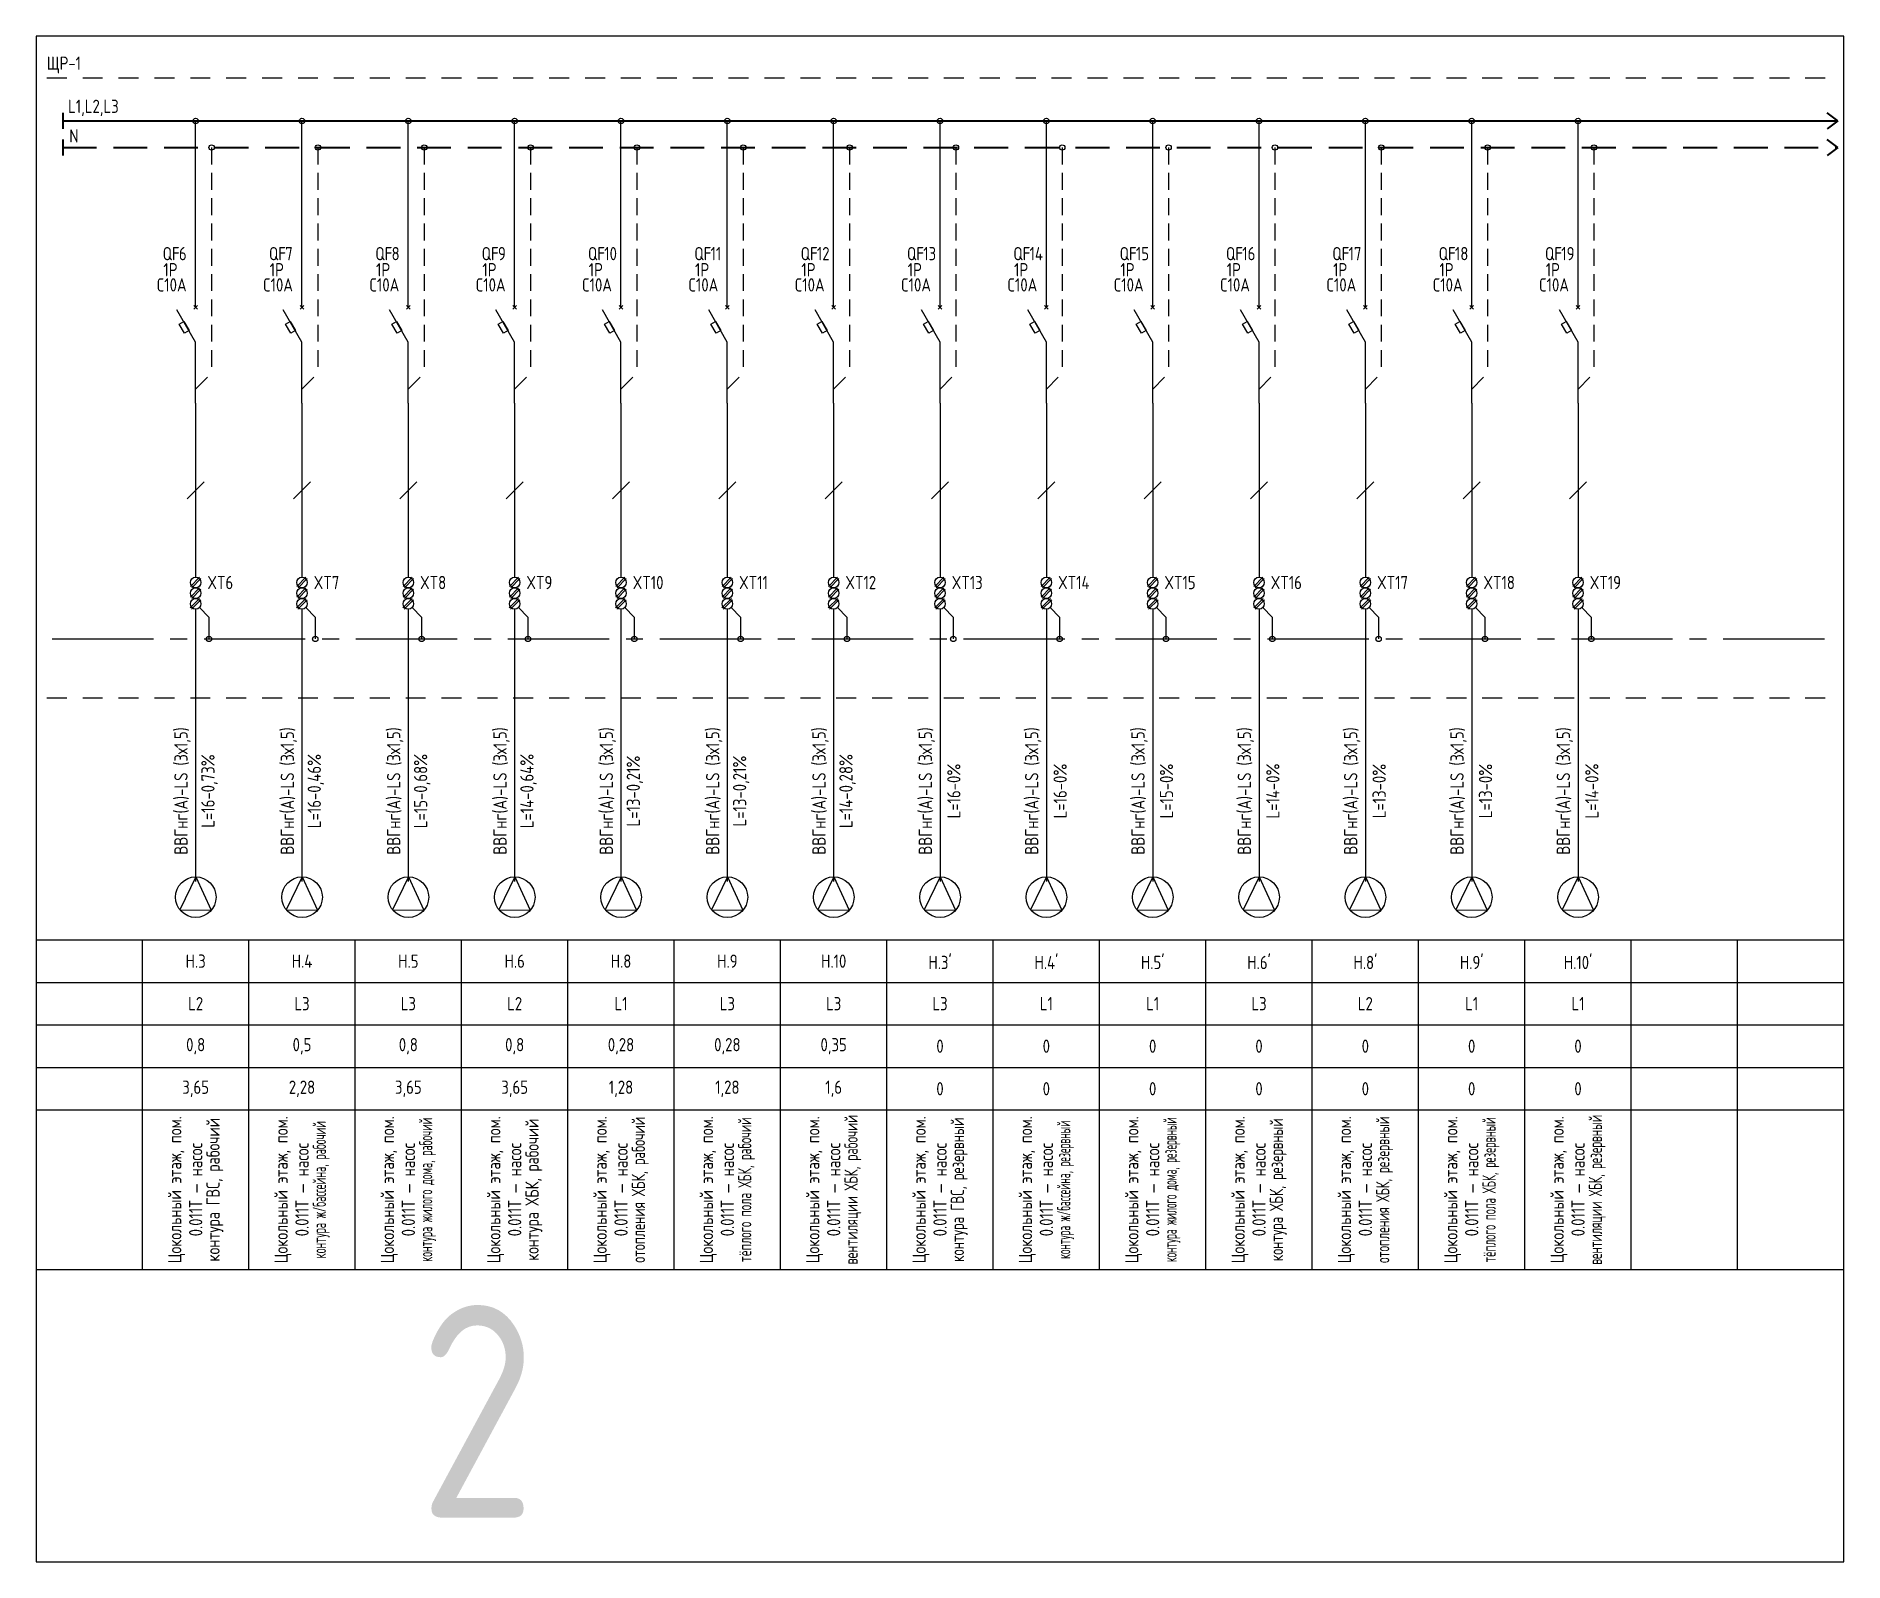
# Model space of a CAD drawing. Header units: millimetres. Extents: x -205 to 4335, y 0 to 4234.
# Drawn here: x 395 to 735, y 1291 to 1578 of the extents above; entities that cross this region are included whole.
import ezdxf
from ezdxf.enums import TextEntityAlignment as Align

# ---------------------------------------------------------------- set-up
doc = ezdxf.new("R2010")
doc.units = ezdxf.units.MM
doc.set_wipeout_variables(frame=1)
for name, pattern in [('CENTER2', [28.575, 19.05, -3.175, 3.175, -3.175]), ('HIDDEN2', [4.7625, 3.175, -1.5875]), ('JIS_02_0.7', [1.35, 0.75, -0.6])]:
    doc.linetypes.add(name, pattern=pattern)
for name, color, linetype in [('0_UNC_10 Доп. Оборудование', 1, 'Continuous'), ('SX_BLOCKS', 7, 'Continuous'), ('SX_BOUND', 7, 'JIS_02_0.7'), ('SX_LINES', 7, 'Continuous'), ('SX_PE', 3, 'CENTER2'), ('SX_TABLE', 7, 'Continuous'), ('SX_TEXT', 7, 'Continuous')]:
    doc.layers.add(name, color=color, linetype=linetype)
doc.styles.add('SX_GOST', font='GOST2304A_0.ttf')
doc.styles.add('UNC_A', font='GOST2304A_0.ttf')
doc.styles.add('Unecom', font='GOST2304A_0.ttf', dxfattribs={"height": 2.5})

msp = doc.modelspace()

# ---------------------------------------------------------------- texts
at = {"layer": 'Defpoints', "color": 6, "insert": (467.02, 1339.31), "char_height": 40, "attachment_point": 1, "style": 'Unecom'}
msp.add_mtext_dynamic_manual_height_columns('2', width=99.9205, gutter_width=12.5, heights=[0], dxfattribs=at)
at = {"layer": 'SX_TEXT', "style": 'SX_GOST'}
msp.add_text('ЩР-1', height=2.5, dxfattribs=at).set_placement((397, 1571.66))

# ---------------------------------------------------------------- blocks, each defined once
blk = doc.blocks.new('*U306')
at = {"color": 18, "true_color": 0x000000, "style": 'Unecom'}
blk.add_attdef('H.', (-0.58, 5.28), '', height=2.5, dxfattribs=at)
at = {"color": 0}
blk.add_wipeout([(-2.53, 0.01), (-2.46, 0.56), (-2.32, 1), (-2.1, 1.4), (-1.75, 1.81), (-1.46, 2.04), (-1.24, 2.18), (-0.95, 2.32), (-0.55, 2.44), (-0.2, 2.49), (0.12, 2.49), (0.37, 2.46), (0.69, 2.39), (1, 2.27), (1.24, 2.15), (1.52, 1.95), (1.78, 1.72), (2, 1.45), (2.16, 1.2), (2.34, 0.81), (2.41, 0.57), (2.46, 0.27), (2.47, -0.03), (2.46, -0.25), (2.42, -0.52), (2.33, -0.86), (2.19, -1.16), (2.07, -1.38), (1.93, -1.57), (1.74, -1.78), (1.57, -1.93), (1.36, -2.09), (1.14, -2.22), (0.95, -2.31), (0.76, -2.38), (0.59, -2.43), (0.28, -2.49), (-0.05, -2.51), (-0.34, -2.49), (-0.71, -2.42), (-0.98, -2.32), (-1.11, -2.27), (-1.31, -2.16), (-1.49, -2.04), (-1.61, -1.95), (-1.73, -1.85), (-1.92, -1.65), (-2.06, -1.47), (-2.18, -1.29), (-2.31, -1.05), (-2.38, -0.87), (-2.44, -0.67), (-2.48, -0.5), (-2.52, -0.25)], dxfattribs=at)
at = {"color": 0, "ltscale": 0.3}
for points in [[(-0.01, 2.49), (-1.98, -1.58)], [(-0.01, 2.49), (1.89, -1.61)], [(-1.98, -1.58), (1.89, -1.61)]]:
    blk.add_lwpolyline(points, dxfattribs=at)
at = {"color": 0}
blk.add_circle((-0.03, -0.01), 2.5, dxfattribs=at)
blk.add_circle((-0.03, -0.01), 2.5, dxfattribs=at)
blk = doc.blocks.new('SX_TCOL')
for p, q in [((-10, 62), (10, 62)), ((10, 0), (10, 62)), ((-10, 54), (10, 54)), ((-10, 46), (10, 46)), ((-10, 38), (10, 38)), ((-10, 30), (10, 30)), ((-10, 0), (10, 0))]:
    blk.add_line(p, q)
at = {"style": 'SX_GOST'}
for tag, p in [('CAB1', (-2.6, 90)), ('CAB2', (2.6, 90)), ('NAME1', (-3.6, 15)), ('NAME2', (0, 15)), ('NAME3', (3.6, 15))]:
    blk.add_attdef(tag, text='', height=2.5, rotation=90, dxfattribs=at).set_placement(p, align=Align.MIDDLE)
for tag, p in [('LINE', (0, 58)), ('PH', (0, 50)), ('POW', (0, 42)), ('CUR', (0, 34))]:
    blk.add_attdef(tag, text='', height=2.5, dxfattribs=at).set_placement(p, align=Align.MIDDLE)
blk = doc.blocks.new('*U308')
at = {"lineweight": 40}
for p, q in [((333.89, 0), (331.89, 1.5)), ((333.89, 0), (331.89, -1.5)), ((333.89, -5), (331.89, -3.5)), ((333.89, -5), (331.89, -6.5))]:
    blk.add_line(p, q, dxfattribs=at)
at = {"linetype": 'ByBlock', "lineweight": 40}
for points in [[(0, 1.5), (0, -1.5)], [(0, 0), (333.89, 0)], [(0, -3.5), (0, -6.5)]]:
    blk.add_lwpolyline(points, dxfattribs=at)
at = {"color": 4, "linetype": 'HIDDEN2', "lineweight": 40, "ltscale": 2}
blk.add_lwpolyline([(0, -5), (333.89, -5)], dxfattribs=at)
at = {"insert": (1.24, -1.57), "char_height": 2.5, "attachment_point": 1, "style": 'UNC_A'}
blk.add_mtext_dynamic_manual_height_columns('N', width=3.8436, gutter_width=12.5, heights=[0], dxfattribs=at)
at = {"style": 'UNC_A'}
blk.add_attdef('ЛИНИЯ', (1, 1.5), '', height=2.5, dxfattribs=at)
blk = doc.blocks.new('*U311')
for p, q in [((0, -36.27), (0, -1.19)), ((0, -42.79), (-3.51, -36.72)), ((-0.35, -36.62), (0.35, -35.91)), ((0.35, -36.62), (-0.35, -35.91)), ((0, -54.31), (0, -42.79))]:
    blk.add_line(p, q)
at = {"color": 4, "linetype": 'HIDDEN2'}
for p in [(3, -6.19), (0, -51.65)]:
    blk.add_line(p, (3, -48.65), dxfattribs=at)
blk.add_lwpolyline([(-2.12, -41.12), (-3.12, -39.39), (-2.25, -38.89), (-1.25, -40.62)], close=True)
for centre in [(0, -1.19), (3, -6.19)]:
    blk.add_circle(centre, 0.5)
at = {"insert": (-6.21, -24.9), "char_height": 2.5, "attachment_point": 1, "style": 'Unecom'}
blk.add_mtext_dynamic_manual_height_columns('\\pxql;QF', width=5.7065, gutter_width=12.5, heights=[4.37], dxfattribs=at)
at = {"style": 'Unecom'}
blk.add_attdef('N', (-3.15, -27.4), '', height=2.5, dxfattribs=at)
for tag, p in [('P', (-3.4, -30.43)), ('A', (-1.7, -33.28))]:
    blk.add_attdef(tag, text='', height=2.5, dxfattribs=at).set_placement(p, align=Align.RIGHT)
blk = doc.blocks.new('XT')
at = {"color": 32, "true_color": 0xcd6928}
for p, q in [((0.75, 0), (-1, -1.75)), ((1, -0.25), (-0.75, -2))]:
    blk.add_line(p, q, dxfattribs=at)
at = {"color": 5}
for p, q in [((0.75, -2), (-1, -3.75)), ((1, -2.25), (-0.75, -4))]:
    blk.add_line(p, q, dxfattribs=at)
at = {"color": 32, "true_color": 0xcd6928}
blk.add_circle((0, -1), 1, dxfattribs=at)
at = {"color": 5}
blk.add_circle((0, -3), 1, dxfattribs=at)
at = {"style": 'UNC_A'}
blk.add_attdef('1', (1.75, 0.11), '', height=2.5, dxfattribs=at)
blk = doc.blocks.new('SX_XTPE')
at = {"color": 3}
for p, q in [((0.753, 1.003), (-1.003, -0.753)), ((1.003, 0.753), (-0.753, -1.003))]:
    blk.add_line(p, q, dxfattribs=at)
blk.add_circle((0, 0), 1, dxfattribs=at)

# ---------------------------------------------------------------- linework, layer by layer
at = {"color": 6}
msp.add_lwpolyline([(735, 1577.99), (395, 1577.99), (395, 1290.99), (735, 1290.99), (735, 1577.99)], dxfattribs=at)
at = {"layer": 'SX_BOUND', "ltscale": 5}
for p, q in [((397, 1570.16), (733, 1570.16)), ((397, 1453.49), (733, 1453.49))]:
    msp.add_line(p, q, dxfattribs=at)
at = {"layer": 'SX_LINES'}
for p, q in [((425, 1508.95), (425, 1476.21)), ((445, 1508.95), (445, 1476.21)), ((465, 1508.95), (465, 1476.21)), ((485, 1508.95), (485, 1476.21)), ((505, 1508.95), (505, 1476.21)), ((525, 1508.95), (525, 1476.21)), ((545, 1508.95), (545, 1476.21)), ((565, 1508.95), (565, 1476.21)), ((585, 1508.95), (585, 1476.21)), ((605, 1508.95), (605, 1476.21)), ((625, 1508.95), (625, 1476.21)), ((645, 1508.95), (645, 1476.21)), ((665, 1508.95), (665, 1476.21)), ((685, 1508.95), (685, 1476.21)), ((423.4, 1490.98), (426.6, 1494.18)), ((443.4, 1490.98), (446.6, 1494.18)), ((463.4, 1490.98), (466.6, 1494.18)), ((483.4, 1490.98), (486.6, 1494.18)), ((503.4, 1490.98), (506.6, 1494.18)), ((523.4, 1490.98), (526.6, 1494.18)), ((543.4, 1490.98), (546.6, 1494.18)), ((563.4, 1490.98), (566.6, 1494.18)), ((583.4, 1490.98), (586.6, 1494.18)), ((603.4, 1490.98), (606.6, 1494.18)), ((623.4, 1490.98), (626.6, 1494.18)), ((643.4, 1490.98), (646.6, 1494.18)), ((663.4, 1490.98), (666.6, 1494.18)), ((683.4, 1490.98), (686.6, 1494.18))]:
    msp.add_line(p, q, dxfattribs=at)
at = {"layer": 'SX_PE'}
for p, q in [((425.7, 1470.51), (427.5, 1468.71)), ((445.7, 1470.51), (447.5, 1468.71)), ((465.7, 1470.51), (467.5, 1468.71)), ((485.7, 1470.51), (487.5, 1468.71)), ((505.7, 1470.51), (507.5, 1468.71)), ((525.7, 1470.51), (527.5, 1468.71)), ((545.7, 1470.51), (547.5, 1468.71)), ((565.7, 1470.51), (567.5, 1468.71)), ((585.7, 1470.51), (587.5, 1468.71)), ((605.7, 1470.51), (607.5, 1468.71)), ((625.7, 1470.51), (627.5, 1468.71)), ((645.7, 1470.51), (647.5, 1468.71)), ((665.7, 1470.51), (667.5, 1468.71)), ((685.7, 1470.51), (687.5, 1468.71)), ((427.5, 1468.71), (427.5, 1464.59)), ((447.5, 1468.71), (447.5, 1464.59)), ((467.5, 1468.71), (467.5, 1464.59)), ((487.5, 1468.71), (487.5, 1464.59)), ((507.5, 1468.71), (507.5, 1464.59)), ((527.5, 1468.71), (527.5, 1464.59)), ((547.5, 1468.71), (547.5, 1464.59)), ((567.5, 1468.71), (567.5, 1464.59)), ((587.5, 1468.71), (587.5, 1464.59)), ((607.5, 1468.71), (607.5, 1464.59)), ((627.5, 1468.71), (627.5, 1464.59)), ((647.5, 1468.71), (647.5, 1464.59)), ((667.5, 1468.71), (667.5, 1464.59)), ((687.5, 1468.71), (687.5, 1464.59)), ((398, 1464.59), (734, 1464.59))]:
    msp.add_line(p, q, dxfattribs=at)
for centre in [(427.5, 1464.59), (447.5, 1464.59), (467.5, 1464.59), (487.5, 1464.59), (507.5, 1464.59), (527.5, 1464.59), (547.5, 1464.59), (567.5, 1464.59), (587.5, 1464.59), (607.5, 1464.59), (627.5, 1464.59), (647.5, 1464.59), (667.5, 1464.59), (687.5, 1464.59)]:
    msp.add_circle(centre, 0.5, dxfattribs=at)

# ---------------------------------------------------------------- block references
at = {"layer": 'SX_BLOCKS'}
for p, values in [((425, 1563.23), {'N': '6', 'P': '1P', 'A': 'C10А'}), ((445, 1563.23), {'N': '7', 'P': '1P', 'A': 'C10А'}), ((465, 1563.23), {'N': '8', 'P': '1P', 'A': 'C10А'}), ((485, 1563.23), {'N': '9', 'P': '1P', 'A': 'C10А'}), ((505, 1563.23), {'N': '10', 'P': '1P', 'A': 'C10А'}), ((525, 1563.23), {'N': '11', 'P': '1P', 'A': 'C10А'}), ((545, 1563.23), {'N': '12', 'P': '1P', 'A': 'C10А'}), ((565, 1563.23), {'N': '13', 'P': '1P', 'A': 'C10А'}), ((585, 1563.23), {'N': '14', 'P': '1P', 'A': 'C10А'}), ((605, 1563.23), {'N': '15', 'P': '1P', 'A': 'C10А'}), ((625, 1563.23), {'N': '16', 'P': '1P', 'A': 'C10А'}), ((645, 1563.23), {'N': '17', 'P': '1P', 'A': 'C10А'}), ((665, 1563.23), {'N': '18', 'P': '1P', 'A': 'C10А'}), ((685, 1563.23), {'N': '19', 'P': '1P', 'A': 'C10А'})]:
    msp.add_blockref('*U311', p, dxfattribs=at).add_auto_attribs(values)
ref = msp.add_blockref('XT', (425, 1476.21), dxfattribs=at)
ref.add_attrib('1', 'XT6', (427.2, 1473.96), dxfattribs={"layer": '0', "height": 2.5, "style": 'UNC_A'})
ref = msp.add_blockref('XT', (445, 1476.21), dxfattribs=at)
ref.add_attrib('1', 'XT7', (447.2, 1473.96), dxfattribs={"layer": '0', "height": 2.5, "style": 'UNC_A'})
ref = msp.add_blockref('XT', (465, 1476.21), dxfattribs=at)
ref.add_attrib('1', 'XT8', (467.2, 1473.96), dxfattribs={"layer": '0', "height": 2.5, "style": 'UNC_A'})
ref = msp.add_blockref('XT', (485, 1476.21), dxfattribs=at)
ref.add_attrib('1', 'XT9', (487.2, 1473.96), dxfattribs={"layer": '0', "height": 2.5, "style": 'UNC_A'})
ref = msp.add_blockref('XT', (505, 1476.21), dxfattribs=at)
ref.add_attrib('1', 'XT10', (507.2, 1473.96), dxfattribs={"layer": '0', "height": 2.5, "style": 'UNC_A'})
ref = msp.add_blockref('XT', (525, 1476.21), dxfattribs=at)
ref.add_attrib('1', 'XT11', (527.2, 1473.96), dxfattribs={"layer": '0', "height": 2.5, "style": 'UNC_A'})
ref = msp.add_blockref('XT', (545, 1476.21), dxfattribs=at)
ref.add_attrib('1', 'XT12', (547.2, 1473.96), dxfattribs={"layer": '0', "height": 2.5, "style": 'UNC_A'})
ref = msp.add_blockref('XT', (565, 1476.21), dxfattribs=at)
ref.add_attrib('1', 'XT13', (567.2, 1473.96), dxfattribs={"layer": '0', "height": 2.5, "style": 'UNC_A'})
ref = msp.add_blockref('XT', (585, 1476.21), dxfattribs=at)
ref.add_attrib('1', 'XT14', (587.2, 1473.96), dxfattribs={"layer": '0', "height": 2.5, "style": 'UNC_A'})
ref = msp.add_blockref('XT', (605, 1476.21), dxfattribs=at)
ref.add_attrib('1', 'XT15', (607.2, 1473.96), dxfattribs={"layer": '0', "height": 2.5, "style": 'UNC_A'})
ref = msp.add_blockref('XT', (625, 1476.21), dxfattribs=at)
ref.add_attrib('1', 'XT16', (627.2, 1473.96), dxfattribs={"layer": '0', "height": 2.5, "style": 'UNC_A'})
ref = msp.add_blockref('XT', (645, 1476.21), dxfattribs=at)
ref.add_attrib('1', 'XT17', (647.2, 1473.96), dxfattribs={"layer": '0', "height": 2.5, "style": 'UNC_A'})
ref = msp.add_blockref('XT', (665, 1476.21), dxfattribs=at)
ref.add_attrib('1', 'XT18', (667.2, 1473.96), dxfattribs={"layer": '0', "height": 2.5, "style": 'UNC_A'})
ref = msp.add_blockref('XT', (685, 1476.21), dxfattribs=at)
ref.add_attrib('1', 'XT19', (687.2, 1473.96), dxfattribs={"layer": '0', "height": 2.5, "style": 'UNC_A'})
for p in [(425, 1471.21), (445, 1471.21), (465, 1471.21), (485, 1471.21), (505, 1471.21), (525, 1471.21), (545, 1471.21), (565, 1471.21), (585, 1471.21), (605, 1471.21), (625, 1471.21), (645, 1471.21), (665, 1471.21), (685, 1471.21)]:
    msp.add_blockref('SX_XTPE', p, dxfattribs=at)
at = {"layer": 'SX_LINES'}
msp.add_blockref('*U308', (400, 1562.04), dxfattribs=at).add_auto_attribs({'ЛИНИЯ': 'L1,L2,L3'})
at = {"layer": 'SX_TABLE'}
for p in [(405, 1345.99), (705, 1345.99), (725, 1345.99)]:
    msp.add_blockref('SX_TCOL', p, dxfattribs=at)

msp.set_redraw_order([(e.dxf.handle, doc.entitydb.next_handle()) for e in msp.query("TEXT MTEXT ATTDEF DIMENSION ARC_DIMENSION")])  # texts and dimensions are drawn at this point

# ---------------------------------------------------------------- next in the draw order: block references
at = {"layer": '0_UNC_10 Доп. Оборудование', "color": 4, "xscale": 1.525827103834124, "yscale": 1.525827103834124, "zscale": 1.525827103834124}
for p in [(425.06, 1416.04), (445.06, 1416.04), (465.06, 1416.04), (485.06, 1416.04), (505.06, 1416.04), (525.06, 1416.04), (545.06, 1416.04), (565.06, 1416.04), (585.06, 1416.04), (605.06, 1416.04), (625.06, 1416.04), (645.06, 1416.04), (665.06, 1416.04), (685.06, 1416.04)]:
    msp.add_blockref('*U306', p, dxfattribs=at)

# ---------------------------------------------------------------- next in the draw order: linework, layer by layer
at = {"layer": 'SX_LINES'}
for p, q in [((425, 1470.21), (425, 1418.99)), ((445, 1470.21), (445, 1418.99)), ((465, 1470.21), (465, 1418.99)), ((485, 1470.21), (485, 1418.99)), ((505, 1470.21), (505, 1418.99)), ((525, 1470.21), (525, 1418.99)), ((545, 1470.21), (545, 1418.99)), ((565, 1470.21), (565, 1418.99)), ((585, 1470.21), (585, 1418.99)), ((605, 1470.21), (605, 1418.99)), ((625, 1470.21), (625, 1418.99)), ((645, 1470.21), (645, 1418.99)), ((665, 1470.21), (665, 1418.99)), ((685, 1470.21), (685, 1418.99))]:
    msp.add_line(p, q, dxfattribs=at)

# ---------------------------------------------------------------- next in the draw order: block references
at = {"layer": 'SX_TABLE'}
ref = msp.add_blockref('SX_TCOL', (425, 1345.99), dxfattribs=at)
ref.add_attrib('NAME1', 'Цокольный этаж, пом.', dxfattribs={"layer": '0', "height": 2.5, "rotation": 90, "style": 'SX_GOST', "width": 0.97712}).set_placement((421.4, 1360.99), align=Align.MIDDLE)
ref.add_attrib('NAME2', '0.011Т — насос', dxfattribs={"layer": '0', "height": 2.5, "rotation": 90, "style": 'SX_GOST'}).set_placement((425, 1360.99), align=Align.MIDDLE)
ref.add_attrib('NAME3', 'контура ГВС, рабочий', dxfattribs={"layer": '0', "height": 2.5, "rotation": 90, "style": 'SX_GOST', "width": 0.970342}).set_placement((428.6, 1360.99), align=Align.MIDDLE)
ref.add_attrib('CUR', '3,65', dxfattribs={"layer": '0', "height": 2.5, "style": 'SX_GOST'}).set_placement((425, 1379.99), align=Align.MIDDLE)
ref.add_attrib('POW', '0,8', dxfattribs={"layer": '0', "height": 2.5, "style": 'SX_GOST'}).set_placement((425, 1387.99), align=Align.MIDDLE)
ref.add_attrib('PH', 'L2', dxfattribs={"layer": '0', "height": 2.5, "style": 'SX_GOST'}).set_placement((425, 1395.99), align=Align.MIDDLE)
ref.add_attrib('LINE', 'Н.3', dxfattribs={"layer": '0', "height": 2.5, "style": 'SX_GOST'}).set_placement((425, 1403.99), align=Align.MIDDLE)
ref.add_attrib('CAB1', 'ВВГнг(А)-LS (3х1,5)', dxfattribs={"layer": '0', "height": 2.5, "rotation": 90, "style": 'SX_GOST'}).set_placement((422.4, 1435.99), align=Align.MIDDLE)
ref.add_attrib('CAB2', 'L=16-0,73%', dxfattribs={"layer": '0', "height": 2.5, "rotation": 90, "style": 'SX_GOST'}).set_placement((427.6, 1435.99), align=Align.MIDDLE)
ref = msp.add_blockref('SX_TCOL', (445, 1345.99), dxfattribs=at)
ref.add_attrib('NAME1', 'Цокольный этаж, пом.', dxfattribs={"layer": '0', "height": 2.5, "rotation": 90, "style": 'SX_GOST', "width": 0.97712}).set_placement((441.4, 1360.99), align=Align.MIDDLE)
ref.add_attrib('NAME2', '0.011Т — насос', dxfattribs={"layer": '0', "height": 2.5, "rotation": 90, "style": 'SX_GOST'}).set_placement((445, 1360.99), align=Align.MIDDLE)
ref.add_attrib('NAME3', 'контура ж/бассейна, рабочий', dxfattribs={"layer": '0', "height": 2.5, "rotation": 90, "style": 'SX_GOST', "width": 0.692733}).set_placement((448.6, 1360.99), align=Align.MIDDLE)
ref.add_attrib('CUR', '2,28', dxfattribs={"layer": '0', "height": 2.5, "style": 'SX_GOST'}).set_placement((445, 1379.99), align=Align.MIDDLE)
ref.add_attrib('POW', '0,5', dxfattribs={"layer": '0', "height": 2.5, "style": 'SX_GOST'}).set_placement((445, 1387.99), align=Align.MIDDLE)
ref.add_attrib('PH', 'L3', dxfattribs={"layer": '0', "height": 2.5, "style": 'SX_GOST'}).set_placement((445, 1395.99), align=Align.MIDDLE)
ref.add_attrib('LINE', 'Н.4', dxfattribs={"layer": '0', "height": 2.5, "style": 'SX_GOST'}).set_placement((445, 1403.99), align=Align.MIDDLE)
ref.add_attrib('CAB1', 'ВВГнг(А)-LS (3х1,5)', dxfattribs={"layer": '0', "height": 2.5, "rotation": 90, "style": 'SX_GOST'}).set_placement((442.4, 1435.99), align=Align.MIDDLE)
ref.add_attrib('CAB2', 'L=16-0,46%', dxfattribs={"layer": '0', "height": 2.5, "rotation": 90, "style": 'SX_GOST'}).set_placement((447.6, 1435.99), align=Align.MIDDLE)
ref = msp.add_blockref('SX_TCOL', (465, 1345.99), dxfattribs=at)
ref.add_attrib('NAME1', 'Цокольный этаж, пом.', dxfattribs={"layer": '0', "height": 2.5, "rotation": 90, "style": 'SX_GOST', "width": 0.97712}).set_placement((461.4, 1360.99), align=Align.MIDDLE)
ref.add_attrib('NAME2', '0.011Т — насос', dxfattribs={"layer": '0', "height": 2.5, "rotation": 90, "style": 'SX_GOST'}).set_placement((465, 1360.99), align=Align.MIDDLE)
ref.add_attrib('NAME3', 'контура жилого дома, рабочий', dxfattribs={"layer": '0', "height": 2.5, "rotation": 90, "style": 'SX_GOST', "width": 0.685007}).set_placement((468.6, 1360.99), align=Align.MIDDLE)
ref.add_attrib('CUR', '3,65', dxfattribs={"layer": '0', "height": 2.5, "style": 'SX_GOST'}).set_placement((465, 1379.99), align=Align.MIDDLE)
ref.add_attrib('POW', '0,8', dxfattribs={"layer": '0', "height": 2.5, "style": 'SX_GOST'}).set_placement((465, 1387.99), align=Align.MIDDLE)
ref.add_attrib('PH', 'L3', dxfattribs={"layer": '0', "height": 2.5, "style": 'SX_GOST'}).set_placement((465, 1395.99), align=Align.MIDDLE)
ref.add_attrib('LINE', 'Н.5', dxfattribs={"layer": '0', "height": 2.5, "style": 'SX_GOST'}).set_placement((465, 1403.99), align=Align.MIDDLE)
ref.add_attrib('CAB1', 'ВВГнг(А)-LS (3х1,5)', dxfattribs={"layer": '0', "height": 2.5, "rotation": 90, "style": 'SX_GOST'}).set_placement((462.4, 1435.99), align=Align.MIDDLE)
ref.add_attrib('CAB2', 'L=15-0,68%', dxfattribs={"layer": '0', "height": 2.5, "rotation": 90, "style": 'SX_GOST'}).set_placement((467.6, 1435.99), align=Align.MIDDLE)
ref = msp.add_blockref('SX_TCOL', (485, 1345.99), dxfattribs=at)
ref.add_attrib('NAME1', 'Цокольный этаж, пом.', dxfattribs={"layer": '0', "height": 2.5, "rotation": 90, "style": 'SX_GOST', "width": 0.97712}).set_placement((481.4, 1360.99), align=Align.MIDDLE)
ref.add_attrib('NAME2', '0.011Т — насос', dxfattribs={"layer": '0', "height": 2.5, "rotation": 90, "style": 'SX_GOST'}).set_placement((485, 1360.99), align=Align.MIDDLE)
ref.add_attrib('NAME3', 'контура ХБК, рабочий', dxfattribs={"layer": '0', "height": 2.5, "rotation": 90, "style": 'SX_GOST', "width": 0.952001}).set_placement((488.6, 1360.99), align=Align.MIDDLE)
ref.add_attrib('CUR', '3,65', dxfattribs={"layer": '0', "height": 2.5, "style": 'SX_GOST'}).set_placement((485, 1379.99), align=Align.MIDDLE)
ref.add_attrib('POW', '0,8', dxfattribs={"layer": '0', "height": 2.5, "style": 'SX_GOST'}).set_placement((485, 1387.99), align=Align.MIDDLE)
ref.add_attrib('PH', 'L2', dxfattribs={"layer": '0', "height": 2.5, "style": 'SX_GOST'}).set_placement((485, 1395.99), align=Align.MIDDLE)
ref.add_attrib('LINE', 'Н.6', dxfattribs={"layer": '0', "height": 2.5, "style": 'SX_GOST'}).set_placement((485, 1403.99), align=Align.MIDDLE)
ref.add_attrib('CAB1', 'ВВГнг(А)-LS (3х1,5)', dxfattribs={"layer": '0', "height": 2.5, "rotation": 90, "style": 'SX_GOST'}).set_placement((482.4, 1435.99), align=Align.MIDDLE)
ref.add_attrib('CAB2', 'L=14-0,64%', dxfattribs={"layer": '0', "height": 2.5, "rotation": 90, "style": 'SX_GOST'}).set_placement((487.6, 1435.99), align=Align.MIDDLE)
ref = msp.add_blockref('SX_TCOL', (505, 1345.99), dxfattribs=at)
ref.add_attrib('NAME1', 'Цокольный этаж, пом.', dxfattribs={"layer": '0', "height": 2.5, "rotation": 90, "style": 'SX_GOST', "width": 0.97712}).set_placement((501.4, 1360.99), align=Align.MIDDLE)
ref.add_attrib('NAME2', '0.011Т — насос', dxfattribs={"layer": '0', "height": 2.5, "rotation": 90, "style": 'SX_GOST'}).set_placement((505, 1360.99), align=Align.MIDDLE)
ref.add_attrib('NAME3', 'отопления ХБК, рабочий', dxfattribs={"layer": '0', "height": 2.5, "rotation": 90, "style": 'SX_GOST', "width": 0.870747}).set_placement((508.6, 1360.99), align=Align.MIDDLE)
ref.add_attrib('CUR', '1,28', dxfattribs={"layer": '0', "height": 2.5, "style": 'SX_GOST'}).set_placement((505, 1379.99), align=Align.MIDDLE)
ref.add_attrib('POW', '0,28', dxfattribs={"layer": '0', "height": 2.5, "style": 'SX_GOST'}).set_placement((505, 1387.99), align=Align.MIDDLE)
ref.add_attrib('PH', 'L1', dxfattribs={"layer": '0', "height": 2.5, "style": 'SX_GOST'}).set_placement((505, 1395.99), align=Align.MIDDLE)
ref.add_attrib('LINE', 'Н.8', dxfattribs={"layer": '0', "height": 2.5, "style": 'SX_GOST'}).set_placement((505, 1403.99), align=Align.MIDDLE)
ref.add_attrib('CAB1', 'ВВГнг(А)-LS (3х1,5)', dxfattribs={"layer": '0', "height": 2.5, "rotation": 90, "style": 'SX_GOST'}).set_placement((502.4, 1435.99), align=Align.MIDDLE)
ref.add_attrib('CAB2', 'L=13-0,21%', dxfattribs={"layer": '0', "height": 2.5, "rotation": 90, "style": 'SX_GOST'}).set_placement((507.6, 1435.99), align=Align.MIDDLE)
ref = msp.add_blockref('SX_TCOL', (525, 1345.99), dxfattribs=at)
ref.add_attrib('NAME1', 'Цокольный этаж, пом.', dxfattribs={"layer": '0', "height": 2.5, "rotation": 90, "style": 'SX_GOST', "width": 0.97712}).set_placement((521.4, 1360.99), align=Align.MIDDLE)
ref.add_attrib('NAME2', '0.011Т — насос', dxfattribs={"layer": '0', "height": 2.5, "rotation": 90, "style": 'SX_GOST'}).set_placement((525, 1360.99), align=Align.MIDDLE)
ref.add_attrib('NAME3', 'тёплого пола ХБК, рабочий', dxfattribs={"layer": '0', "height": 2.5, "rotation": 90, "style": 'SX_GOST', "width": 0.769386}).set_placement((528.6, 1360.99), align=Align.MIDDLE)
ref.add_attrib('CUR', '1,28', dxfattribs={"layer": '0', "height": 2.5, "style": 'SX_GOST'}).set_placement((525, 1379.99), align=Align.MIDDLE)
ref.add_attrib('POW', '0,28', dxfattribs={"layer": '0', "height": 2.5, "style": 'SX_GOST'}).set_placement((525, 1387.99), align=Align.MIDDLE)
ref.add_attrib('PH', 'L3', dxfattribs={"layer": '0', "height": 2.5, "style": 'SX_GOST'}).set_placement((525, 1395.99), align=Align.MIDDLE)
ref.add_attrib('LINE', 'Н.9', dxfattribs={"layer": '0', "height": 2.5, "style": 'SX_GOST'}).set_placement((525, 1403.99), align=Align.MIDDLE)
ref.add_attrib('CAB1', 'ВВГнг(А)-LS (3х1,5)', dxfattribs={"layer": '0', "height": 2.5, "rotation": 90, "style": 'SX_GOST'}).set_placement((522.4, 1435.99), align=Align.MIDDLE)
ref.add_attrib('CAB2', 'L=13-0,21%', dxfattribs={"layer": '0', "height": 2.5, "rotation": 90, "style": 'SX_GOST'}).set_placement((527.6, 1435.99), align=Align.MIDDLE)
ref = msp.add_blockref('SX_TCOL', (545, 1345.99), dxfattribs=at)
ref.add_attrib('NAME1', 'Цокольный этаж, пом.', dxfattribs={"layer": '0', "height": 2.5, "rotation": 90, "style": 'SX_GOST', "width": 0.97712}).set_placement((541.4, 1360.99), align=Align.MIDDLE)
ref.add_attrib('NAME2', '0.011Т — насос', dxfattribs={"layer": '0', "height": 2.5, "rotation": 90, "style": 'SX_GOST'}).set_placement((545, 1360.99), align=Align.MIDDLE)
ref.add_attrib('NAME3', 'вентиляции ХБК, рабочий', dxfattribs={"layer": '0', "height": 2.5, "rotation": 90, "style": 'SX_GOST', "width": 0.827811}).set_placement((548.6, 1360.99), align=Align.MIDDLE)
ref.add_attrib('CUR', '1,6', dxfattribs={"layer": '0', "height": 2.5, "style": 'SX_GOST'}).set_placement((545, 1379.99), align=Align.MIDDLE)
ref.add_attrib('POW', '0,35', dxfattribs={"layer": '0', "height": 2.5, "style": 'SX_GOST'}).set_placement((545, 1387.99), align=Align.MIDDLE)
ref.add_attrib('PH', 'L3', dxfattribs={"layer": '0', "height": 2.5, "style": 'SX_GOST'}).set_placement((545, 1395.99), align=Align.MIDDLE)
ref.add_attrib('LINE', 'Н.10', dxfattribs={"layer": '0', "height": 2.5, "style": 'SX_GOST'}).set_placement((545, 1403.99), align=Align.MIDDLE)
ref.add_attrib('CAB1', 'ВВГнг(А)-LS (3х1,5)', dxfattribs={"layer": '0', "height": 2.5, "rotation": 90, "style": 'SX_GOST'}).set_placement((542.4, 1435.99), align=Align.MIDDLE)
ref.add_attrib('CAB2', 'L=14-0,28%', dxfattribs={"layer": '0', "height": 2.5, "rotation": 90, "style": 'SX_GOST'}).set_placement((547.6, 1435.99), align=Align.MIDDLE)
ref = msp.add_blockref('SX_TCOL', (565, 1345.99), dxfattribs=at)
ref.add_attrib('NAME1', 'Цокольный этаж, пом.', dxfattribs={"layer": '0', "height": 2.5, "rotation": 90, "style": 'SX_GOST', "width": 0.97712}).set_placement((561.4, 1360.99), align=Align.MIDDLE)
ref.add_attrib('NAME2', '0.011Т — насос', dxfattribs={"layer": '0', "height": 2.5, "rotation": 90, "style": 'SX_GOST'}).set_placement((565, 1360.99), align=Align.MIDDLE)
ref.add_attrib('NAME3', 'контура ГВС, резервный', dxfattribs={"layer": '0', "height": 2.5, "rotation": 90, "style": 'SX_GOST', "width": 0.883527}).set_placement((568.6, 1360.99), align=Align.MIDDLE)
ref.add_attrib('CUR', '0', dxfattribs={"layer": '0', "height": 2.5, "style": 'SX_GOST'}).set_placement((565, 1379.99), align=Align.MIDDLE)
ref.add_attrib('POW', '0', dxfattribs={"layer": '0', "height": 2.5, "style": 'SX_GOST'}).set_placement((565, 1387.99), align=Align.MIDDLE)
ref.add_attrib('PH', 'L3', dxfattribs={"layer": '0', "height": 2.5, "style": 'SX_GOST'}).set_placement((565, 1395.99), align=Align.MIDDLE)
ref.add_attrib('LINE', "Н.3'", dxfattribs={"layer": '0', "height": 2.5, "style": 'SX_GOST'}).set_placement((565, 1403.99), align=Align.MIDDLE)
ref.add_attrib('CAB1', 'ВВГнг(А)-LS (3х1,5)', dxfattribs={"layer": '0', "height": 2.5, "rotation": 90, "style": 'SX_GOST'}).set_placement((562.4, 1435.99), align=Align.MIDDLE)
ref.add_attrib('CAB2', 'L=16-0%', dxfattribs={"layer": '0', "height": 2.5, "rotation": 90, "style": 'SX_GOST'}).set_placement((567.6, 1435.99), align=Align.MIDDLE)
ref = msp.add_blockref('SX_TCOL', (585, 1345.99), dxfattribs=at)
ref.add_attrib('NAME1', 'Цокольный этаж, пом.', dxfattribs={"layer": '0', "height": 2.5, "rotation": 90, "style": 'SX_GOST', "width": 0.97712}).set_placement((581.4, 1360.99), align=Align.MIDDLE)
ref.add_attrib('NAME2', '0.011Т — насос', dxfattribs={"layer": '0', "height": 2.5, "rotation": 90, "style": 'SX_GOST'}).set_placement((585, 1360.99), align=Align.MIDDLE)
ref.add_attrib('NAME3', 'контура ж/бассейна, резервный', dxfattribs={"layer": '0', "height": 2.5, "rotation": 90, "style": 'SX_GOST', "width": 0.647324}).set_placement((588.6, 1360.99), align=Align.MIDDLE)
ref.add_attrib('CUR', '0', dxfattribs={"layer": '0', "height": 2.5, "style": 'SX_GOST'}).set_placement((585, 1379.99), align=Align.MIDDLE)
ref.add_attrib('POW', '0', dxfattribs={"layer": '0', "height": 2.5, "style": 'SX_GOST'}).set_placement((585, 1387.99), align=Align.MIDDLE)
ref.add_attrib('PH', 'L1', dxfattribs={"layer": '0', "height": 2.5, "style": 'SX_GOST'}).set_placement((585, 1395.99), align=Align.MIDDLE)
ref.add_attrib('LINE', "Н.4'", dxfattribs={"layer": '0', "height": 2.5, "style": 'SX_GOST'}).set_placement((585, 1403.99), align=Align.MIDDLE)
ref.add_attrib('CAB1', 'ВВГнг(А)-LS (3х1,5)', dxfattribs={"layer": '0', "height": 2.5, "rotation": 90, "style": 'SX_GOST'}).set_placement((582.4, 1435.99), align=Align.MIDDLE)
ref.add_attrib('CAB2', 'L=16-0%', dxfattribs={"layer": '0', "height": 2.5, "rotation": 90, "style": 'SX_GOST'}).set_placement((587.6, 1435.99), align=Align.MIDDLE)
ref = msp.add_blockref('SX_TCOL', (605, 1345.99), dxfattribs=at)
ref.add_attrib('NAME1', 'Цокольный этаж, пом.', dxfattribs={"layer": '0', "height": 2.5, "rotation": 90, "style": 'SX_GOST', "width": 0.97712}).set_placement((601.4, 1360.99), align=Align.MIDDLE)
ref.add_attrib('NAME2', '0.011Т — насос', dxfattribs={"layer": '0', "height": 2.5, "rotation": 90, "style": 'SX_GOST'}).set_placement((605, 1360.99), align=Align.MIDDLE)
ref.add_attrib('NAME3', 'контура жилого дома, резервный', dxfattribs={"layer": '0', "height": 2.5, "rotation": 90, "style": 'SX_GOST', "width": 0.640573}).set_placement((608.6, 1360.99), align=Align.MIDDLE)
ref.add_attrib('CUR', '0', dxfattribs={"layer": '0', "height": 2.5, "style": 'SX_GOST'}).set_placement((605, 1379.99), align=Align.MIDDLE)
ref.add_attrib('POW', '0', dxfattribs={"layer": '0', "height": 2.5, "style": 'SX_GOST'}).set_placement((605, 1387.99), align=Align.MIDDLE)
ref.add_attrib('PH', 'L1', dxfattribs={"layer": '0', "height": 2.5, "style": 'SX_GOST'}).set_placement((605, 1395.99), align=Align.MIDDLE)
ref.add_attrib('LINE', "Н.5'", dxfattribs={"layer": '0', "height": 2.5, "style": 'SX_GOST'}).set_placement((605, 1403.99), align=Align.MIDDLE)
ref.add_attrib('CAB1', 'ВВГнг(А)-LS (3х1,5)', dxfattribs={"layer": '0', "height": 2.5, "rotation": 90, "style": 'SX_GOST'}).set_placement((602.4, 1435.99), align=Align.MIDDLE)
ref.add_attrib('CAB2', 'L=15-0%', dxfattribs={"layer": '0', "height": 2.5, "rotation": 90, "style": 'SX_GOST'}).set_placement((607.6, 1435.99), align=Align.MIDDLE)
ref = msp.add_blockref('SX_TCOL', (625, 1345.99), dxfattribs=at)
ref.add_attrib('NAME1', 'Цокольный этаж, пом.', dxfattribs={"layer": '0', "height": 2.5, "rotation": 90, "style": 'SX_GOST', "width": 0.97712}).set_placement((621.4, 1360.99), align=Align.MIDDLE)
ref.add_attrib('NAME2', '0.011Т — насос', dxfattribs={"layer": '0', "height": 2.5, "rotation": 90, "style": 'SX_GOST'}).set_placement((625, 1360.99), align=Align.MIDDLE)
ref.add_attrib('NAME3', 'контура ХБК, резервный', dxfattribs={"layer": '0', "height": 2.5, "rotation": 90, "style": 'SX_GOST', "width": 0.868295}).set_placement((628.6, 1360.99), align=Align.MIDDLE)
ref.add_attrib('CUR', '0', dxfattribs={"layer": '0', "height": 2.5, "style": 'SX_GOST'}).set_placement((625, 1379.99), align=Align.MIDDLE)
ref.add_attrib('POW', '0', dxfattribs={"layer": '0', "height": 2.5, "style": 'SX_GOST'}).set_placement((625, 1387.99), align=Align.MIDDLE)
ref.add_attrib('PH', 'L3', dxfattribs={"layer": '0', "height": 2.5, "style": 'SX_GOST'}).set_placement((625, 1395.99), align=Align.MIDDLE)
ref.add_attrib('LINE', "Н.6'", dxfattribs={"layer": '0', "height": 2.5, "style": 'SX_GOST'}).set_placement((625, 1403.99), align=Align.MIDDLE)
ref.add_attrib('CAB1', 'ВВГнг(А)-LS (3х1,5)', dxfattribs={"layer": '0', "height": 2.5, "rotation": 90, "style": 'SX_GOST'}).set_placement((622.4, 1435.99), align=Align.MIDDLE)
ref.add_attrib('CAB2', 'L=14-0%', dxfattribs={"layer": '0', "height": 2.5, "rotation": 90, "style": 'SX_GOST'}).set_placement((627.6, 1435.99), align=Align.MIDDLE)
ref = msp.add_blockref('SX_TCOL', (645, 1345.99), dxfattribs=at)
ref.add_attrib('NAME1', 'Цокольный этаж, пом.', dxfattribs={"layer": '0', "height": 2.5, "rotation": 90, "style": 'SX_GOST', "width": 0.97712}).set_placement((641.4, 1360.99), align=Align.MIDDLE)
ref.add_attrib('NAME2', '0.011Т — насос', dxfattribs={"layer": '0', "height": 2.5, "rotation": 90, "style": 'SX_GOST'}).set_placement((645, 1360.99), align=Align.MIDDLE)
ref.add_attrib('NAME3', 'отопления ХБК, резервный', dxfattribs={"layer": '0', "height": 2.5, "rotation": 90, "style": 'SX_GOST', "width": 0.800191}).set_placement((648.6, 1360.99), align=Align.MIDDLE)
ref.add_attrib('CUR', '0', dxfattribs={"layer": '0', "height": 2.5, "style": 'SX_GOST'}).set_placement((645, 1379.99), align=Align.MIDDLE)
ref.add_attrib('POW', '0', dxfattribs={"layer": '0', "height": 2.5, "style": 'SX_GOST'}).set_placement((645, 1387.99), align=Align.MIDDLE)
ref.add_attrib('PH', 'L2', dxfattribs={"layer": '0', "height": 2.5, "style": 'SX_GOST'}).set_placement((645, 1395.99), align=Align.MIDDLE)
ref.add_attrib('LINE', "Н.8'", dxfattribs={"layer": '0', "height": 2.5, "style": 'SX_GOST'}).set_placement((645, 1403.99), align=Align.MIDDLE)
ref.add_attrib('CAB1', 'ВВГнг(А)-LS (3х1,5)', dxfattribs={"layer": '0', "height": 2.5, "rotation": 90, "style": 'SX_GOST'}).set_placement((642.4, 1435.99), align=Align.MIDDLE)
ref.add_attrib('CAB2', 'L=13-0%', dxfattribs={"layer": '0', "height": 2.5, "rotation": 90, "style": 'SX_GOST'}).set_placement((647.6, 1435.99), align=Align.MIDDLE)
ref = msp.add_blockref('SX_TCOL', (665, 1345.99), dxfattribs=at)
ref.add_attrib('NAME1', 'Цокольный этаж, пом.', dxfattribs={"layer": '0', "height": 2.5, "rotation": 90, "style": 'SX_GOST', "width": 0.97712}).set_placement((661.4, 1360.99), align=Align.MIDDLE)
ref.add_attrib('NAME2', '0.011Т — насос', dxfattribs={"layer": '0', "height": 2.5, "rotation": 90, "style": 'SX_GOST'}).set_placement((665, 1360.99), align=Align.MIDDLE)
ref.add_attrib('NAME3', 'тёплого пола ХБК, резервный', dxfattribs={"layer": '0', "height": 2.5, "rotation": 90, "style": 'SX_GOST', "width": 0.713776}).set_placement((668.6, 1360.99), align=Align.MIDDLE)
ref.add_attrib('CUR', '0', dxfattribs={"layer": '0', "height": 2.5, "style": 'SX_GOST'}).set_placement((665, 1379.99), align=Align.MIDDLE)
ref.add_attrib('POW', '0', dxfattribs={"layer": '0', "height": 2.5, "style": 'SX_GOST'}).set_placement((665, 1387.99), align=Align.MIDDLE)
ref.add_attrib('PH', 'L1', dxfattribs={"layer": '0', "height": 2.5, "style": 'SX_GOST'}).set_placement((665, 1395.99), align=Align.MIDDLE)
ref.add_attrib('LINE', "Н.9'", dxfattribs={"layer": '0', "height": 2.5, "style": 'SX_GOST'}).set_placement((665, 1403.99), align=Align.MIDDLE)
ref.add_attrib('CAB1', 'ВВГнг(А)-LS (3х1,5)', dxfattribs={"layer": '0', "height": 2.5, "rotation": 90, "style": 'SX_GOST'}).set_placement((662.4, 1435.99), align=Align.MIDDLE)
ref.add_attrib('CAB2', 'L=13-0%', dxfattribs={"layer": '0', "height": 2.5, "rotation": 90, "style": 'SX_GOST'}).set_placement((667.6, 1435.99), align=Align.MIDDLE)
ref = msp.add_blockref('SX_TCOL', (685, 1345.99), dxfattribs=at)
ref.add_attrib('NAME1', 'Цокольный этаж, пом.', dxfattribs={"layer": '0', "height": 2.5, "rotation": 90, "style": 'SX_GOST', "width": 0.97712}).set_placement((681.4, 1360.99), align=Align.MIDDLE)
ref.add_attrib('NAME2', '0.011Т — насос', dxfattribs={"layer": '0', "height": 2.5, "rotation": 90, "style": 'SX_GOST'}).set_placement((685, 1360.99), align=Align.MIDDLE)
ref.add_attrib('NAME3', 'вентиляции ХБК, резервный', dxfattribs={"layer": '0', "height": 2.5, "rotation": 90, "style": 'SX_GOST', "width": 0.763785}).set_placement((688.6, 1360.99), align=Align.MIDDLE)
ref.add_attrib('CUR', '0', dxfattribs={"layer": '0', "height": 2.5, "style": 'SX_GOST'}).set_placement((685, 1379.99), align=Align.MIDDLE)
ref.add_attrib('POW', '0', dxfattribs={"layer": '0', "height": 2.5, "style": 'SX_GOST'}).set_placement((685, 1387.99), align=Align.MIDDLE)
ref.add_attrib('PH', 'L1', dxfattribs={"layer": '0', "height": 2.5, "style": 'SX_GOST'}).set_placement((685, 1395.99), align=Align.MIDDLE)
ref.add_attrib('LINE', "Н.10'", dxfattribs={"layer": '0', "height": 2.5, "style": 'SX_GOST'}).set_placement((685, 1403.99), align=Align.MIDDLE)
ref.add_attrib('CAB1', 'ВВГнг(А)-LS (3х1,5)', dxfattribs={"layer": '0', "height": 2.5, "rotation": 90, "style": 'SX_GOST'}).set_placement((682.4, 1435.99), align=Align.MIDDLE)
ref.add_attrib('CAB2', 'L=14-0%', dxfattribs={"layer": '0', "height": 2.5, "rotation": 90, "style": 'SX_GOST'}).set_placement((687.6, 1435.99), align=Align.MIDDLE)

doc.saveas('drawing.dxf')
